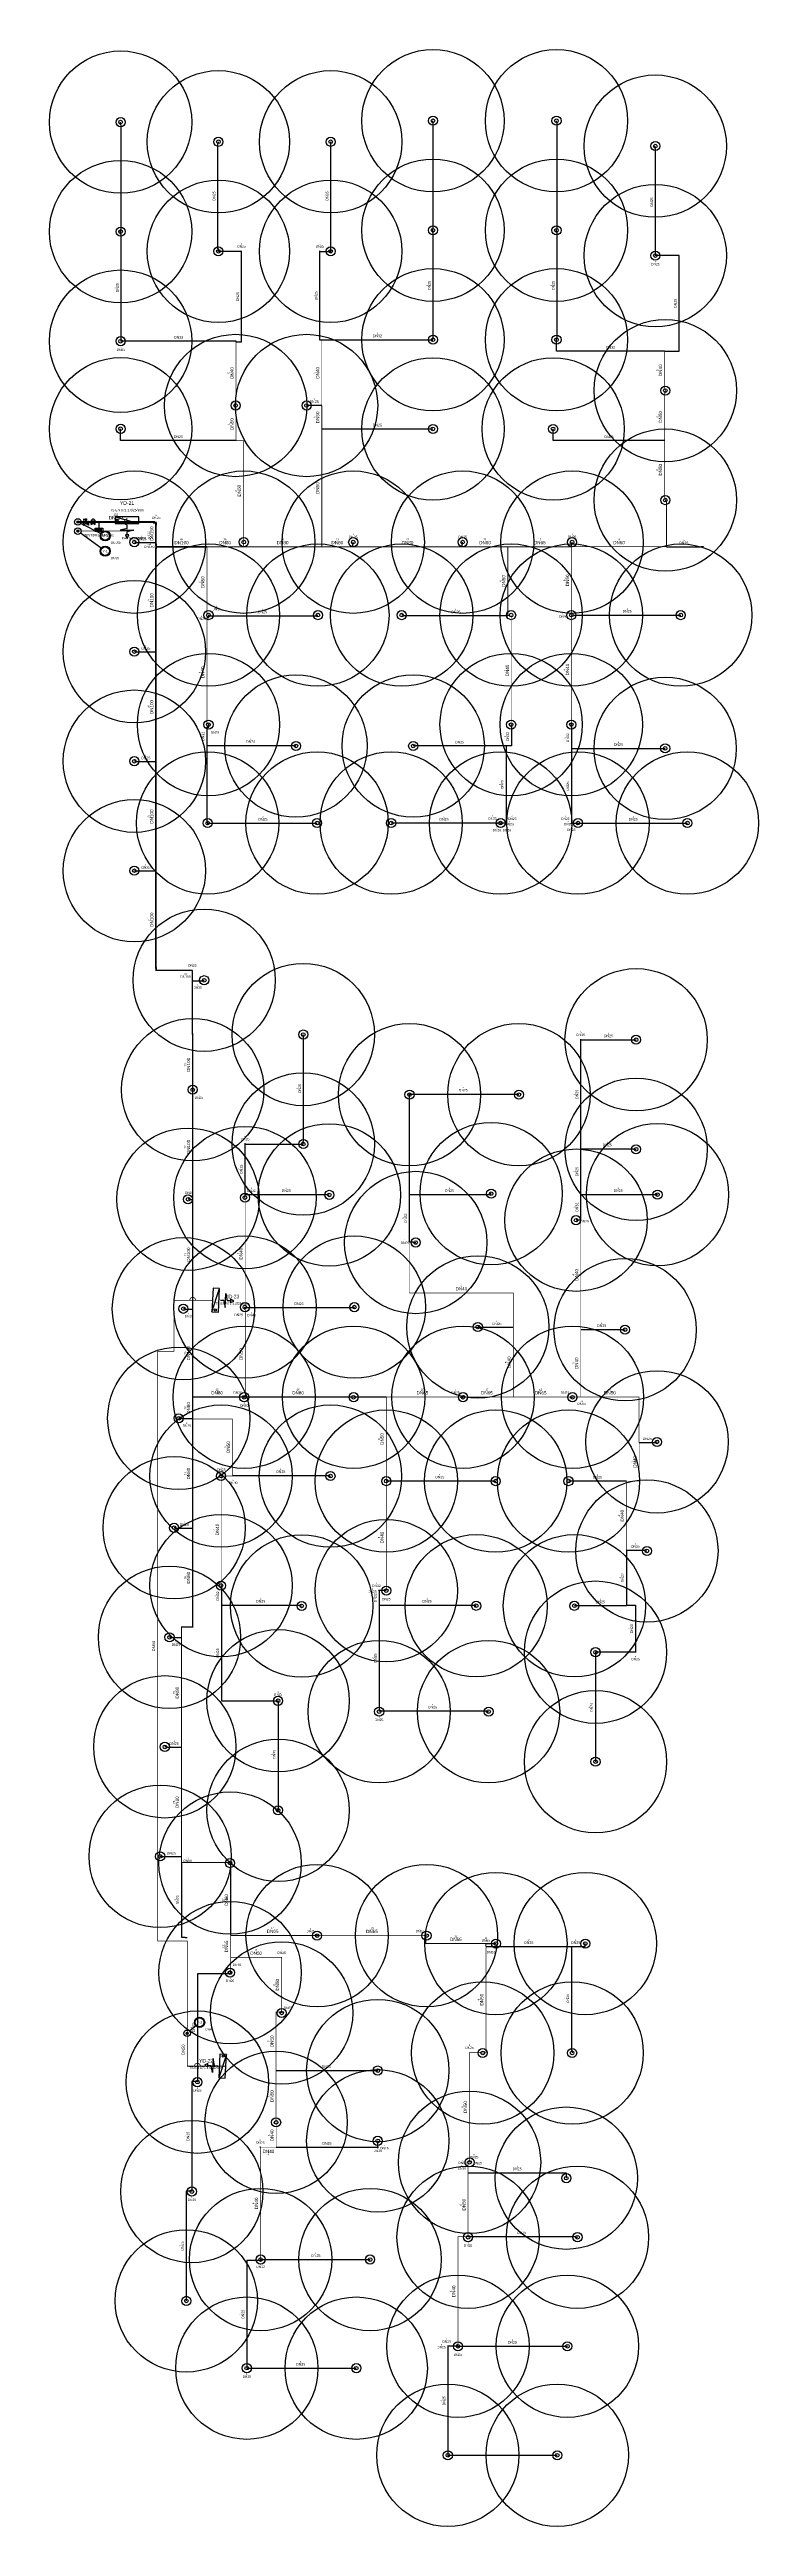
# Model space of a CAD drawing. Header units: centimetres. Extents: x 247996 to 314900, y -468471 to -440326.
# Drawn here: x 254505 to 256449, y -457573 to -450788 of the extents above; entities that cross this region are included whole.
import ezdxf
from ezdxf.enums import TextEntityAlignment as Align

# ---------------------------------------------------------------- set-up
doc = ezdxf.new("R2010")
doc.units = ezdxf.units.CM
for name, color, linetype in [('SCOTT-MTY-SPRINKLER', 15, 'Continuous'), ('SCOTT-MTY-SPRINKLER-BORU', 140, 'Continuous'), ('SCOTT-MTY-SPRINKLER-CAP', 141, 'Continuous'), ('SCOTT-MTY-SPRINKLER-KORUMA', 8, 'Continuous'), ('SCOTT-MTY-YANGIN-DOLAP', 1, 'Continuous'), ('SCOTT-MTY-YANGIN-DOLAP-BORU', 1, 'Continuous'), ('SCOTT-MTY-YANGIN-KOLON', 6, 'Continuous'), ('SCOTT-MTY-YANGIN-VANA', 1, 'Continuous')]:
    doc.layers.add(name, color=color, linetype=linetype)
doc.styles.add('ROTAS', font='arial.ttf')

# ---------------------------------------------------------------- blocks, each defined once
blk = doc.blocks.new('ASL-SPR-PE')
for radius in [12.5, 5]:
    blk.add_circle((0, 0), radius)
blk = doc.blocks.new('Y-KOLON')
blk.add_hatch(color=7).paths.add_polyline_path([(3, 0), (2.8, 1.1), (2.1, 2.1), (1.1, 2.8), (0, 3), (-1.1, 2.8), (-2.1, 2.1), (-2.8, 1.1), (-3, 0), (-2.8, -1.1), (-2.1, -2.1), (-1.1, -2.8), (0, -3), (1.1, -2.8), (2.1, -2.1), (2.8, -1.1)])
for radius in [9, 3]:
    blk.add_circle((0, 0), radius)
blk = doc.blocks.new('ASL-YD-PLAN')
for p, q in [((-21.2, 7.3), (0, 12.3)), ((21.2, 7.3), (-21.2, 7.3)), ((0, 32.8), (-5, 22)), ((-5, 22), (5, 22)), ((5, 22), (0, 32.8)), ((0, 22), (0, 12.3)), ((0, 2.3), (21.2, 7.3)), ((0, 2.3), (0, -7.8)), ((36, -32.8), (-36, -12.8)), ((30, -22.8), (30, -22.8))]:
    blk.add_line(p, q)
for points in [[(-36, -12.8), (-36, -32.8), (36, -32.8), (36, -12.8), (-36, -12.8)], [(36, -32.8), (-36, -12.8), (-36, -32.8), (36, -32.8)]]:
    blk.add_lwpolyline(points)
blk.add_circle((30, -22.8), 3.25)
blk = doc.blocks.new('ASL-IZL-KELEBEK')
for p, q in [((-4, -7), (-17, 2)), ((-17, -22), (-17, 2)), ((-15, 13), (-15, 23)), ((-15, 13), (-15, 23)), ((-15, 13), (-15, 23)), ((-15, 13), (-15, 23)), ((-15, 18), (-5, 18)), ((-15, 18), (-5, 18)), ((-15, 18), (-5, 18)), ((-15, 18), (-5, 18)), ((0, 11), (0, -10)), ((5, -7), (17, 2)), ((17, -22), (17, 2)), ((-17, -22), (-4, -14)), ((17, -22), (5, -14))]:
    blk.add_line(p, q)
for points in [[(-18, 5), (-20, 5), (-20, -25), (-18, -25), (-18, 5)], [(5, 25), (5, 11), (-5, 11), (-5, 25), (5, 25)], [(5, 25), (5, 11), (-5, 11), (-5, 25), (5, 25)], [(5, 25), (5, 11), (-5, 11), (-5, 25), (5, 25)], [(5, 25), (5, 11), (-5, 11), (-5, 25), (5, 25)], [(18, 5), (20, 5), (20, -25), (18, -25), (18, 5)]]:
    blk.add_lwpolyline(points)
blk.add_circle((0, -10), 5.68)
blk = doc.blocks.new('ASL-FS')
for p, q in [((-16, 8), (16, 8)), ((-16, -20), (-16, 2)), ((-16, 2), (16, -20)), ((-16, -20), (16, 2)), ((0, -9), (0, 8)), ((16, -20), (16, 2))]:
    blk.add_line(p, q)
blk.add_lwpolyline([(16, 8), (15, 11), (13, 14), (10, 17), (7, 18), (4, 20), (0, 20), (-4, 20), (-7, 18), (-10, 17), (-13, 14), (-15, 11), (-16, 8)])
blk = doc.blocks.new('ASL-TEST')
for p, q in [((-34, 5), (-32, 10)), ((-29, 10), (-26, 5)), ((-27, 0), (-21, 0)), ((-21, 10), (-7, -10)), ((-21, -10), (-7, 10)), ((-21, 10), (-7, -10)), ((-21, -10), (-7, 10)), ((-7, 0), (-6, 0)), ((-6, 8), (3, 4)), ((-6, -8), (-6, 8)), ((5, -6), (18, 6)), ((5, 6), (18, -6)), ((19, 4), (28, 8)), ((28, -8), (28, 8)), ((-34, -5), (-32, -10)), ((-29, -10), (-26, -5)), ((-6, -8), (3, -4)), ((19, -4), (28, -8))]:
    blk.add_line(p, q)
for points in [[(-44, -19), (-44, 19), (44, 19), (44, -19), (-44, -19)], [(-34, -5), (-34, 5)], [(-27, -2), (-27, 2), (-33, 2), (-33, -2), (-27, -2)], [(-32, 10), (-29, 10)], [(-26, -5), (-26, 5)], [(-21, -10), (-21, 10), (-7, 10), (-7, -10), (-21, -10)], [(-32, -10), (-29, -10)]]:
    blk.add_lwpolyline(points)
blk.add_circle((11, 0), 8.88)

msp = doc.modelspace()

# ---------------------------------------------------------------- linework, layer by layer
at = {"layer": 'SCOTT-MTY-SPRINKLER-BORU'}
for points in [[(254702, -451586.8), (254702, -451294), (254700.4, -451294), (254700.4, -451289), (254700.4, -451286.8), (254700.4, -451284), (254702, -451284), (254702, -450994), (254700.4, -450994), (254700.4, -450986.8)], [(255556.8, -451582.9), (255556.8, -451579), (255557, -451579), (255557, -451289), (255556.8, -451289), (255556.8, -451284), (255556.8, -451282.9), (255556.8, -451279), (255557, -451279), (255557, -450989), (255556.8, -450989), (255556.8, -450982.9)], [(255895.4, -451582.9), (255895.4, -451579), (255897, -451579), (255897, -451289), (255895.4, -451289), (255895.4, -451284), (255895.4, -451282.9), (255895.4, -451279), (255897, -451279), (255897, -450989), (255895.4, -450989), (255895.4, -450982.9)], [(255032, -451340.7), (254968.5, -451340.7), (254968.5, -451334), (254967, -451334), (254967, -451044), (254968.5, -451044), (254968.5, -451040.7)], [(255247, -451340.7), (255276.3, -451340.7), (255276.3, -451334), (255277, -451334), (255277, -451044), (255276.3, -451044), (255276.3, -451040.7)], [(256167, -451352.4), (256167, -451059), (256166.4, -451059), (256166.4, -451052.4)], [(255017, -451589), (255032, -451589), (255032, -451340.7)], [(255032, -451340.7), (255032, -451339)], [(255247, -451340.7), (255247, -451339)], [(255252, -451584), (255247, -451584), (255247, -451340.7)], [(256167, -451352.4), (256166.4, -451352.4)], [(256192, -451614), (256232, -451614), (256232, -451352.4), (256167, -451352.4)], [(254702, -451586.8), (254700.4, -451586.8)], [(255017, -451589), (255017, -451586.8), (254702, -451586.8)], [(255252, -451584), (255252, -451582.9), (255556.8, -451582.9)], [(256192, -451614), (255895.4, -451614), (255895.4, -451584), (255895.4, -451582.9)], [(255252, -451763), (255210.1, -451763)], [(255017, -451859), (254700.4, -451859), (254700.4, -451826.8)], [(255252, -451827.2), (255556.7, -451827.2)], [(256192, -451859), (255886.2, -451859), (255886.2, -451827.2)], [(254641, -452082), (254641, -452104)], [(254798, -452084), (254798, -452082)], [(254797, -452139), (254742, -452139), (254742, -452137.3), (254738.1, -452137.3)], [(255337, -452150), (255337, -452144), (255338.1, -452144), (255338.1, -452137.3)], [(255637, -452150), (255637, -452144), (255638.1, -452144), (255638.1, -452137.3)], [(255937, -452150), (255937, -452149), (255937, -452144), (255938.1, -452144), (255938.1, -452137.3)], [(256197, -452150), (256292, -452150), (256292, -452149), (256298, -452149), (256298, -452150)], [(254937, -452344), (254942, -452344), (254942, -452339)], [(254942, -452339), (254942, -452337.2), (254941.3, -452337.2)], [(254942, -452339), (255237, -452339), (255237, -452337.2), (255241.3, -452337.2)], [(255762, -452337.2), (255762, -452339), (255477, -452339), (255477, -452337.2), (255471, -452337.2)], [(255937, -452339), (255942, -452339), (255942, -452337.2), (256236, -452337.2)], [(254797, -452439), (254742, -452439), (254742, -452437.3), (254738.1, -452437.3)], [(254937, -452644), (254942, -452644), (254942, -452637.2), (254941.3, -452637.2)], [(254937, -452644), (254937, -452694)], [(254937, -452694), (255177, -452694), (255177, -452695.7), (255181.2, -452695.7)], [(254937, -452694), (254937, -452904), (254939, -452904), (254939, -452906.8), (254939, -452909), (254942, -452909), (254942, -452906.8), (255239, -452906.8)], [(255771, -452637.2), (255771, -452644), (255772, -452644), (255772, -452695.7), (255757, -452695.7)], [(255936, -452637.2), (255936, -452644), (255937, -452644), (255937, -452702.3)], [(254797, -452739), (254742, -452739), (254742, -452737.3), (254738.1, -452737.3)], [(255757, -452695.7), (255502.6, -452695.7)], [(255757, -452695.7), (255757, -452906.8)], [(255937, -452702.3), (256193.5, -452702.3)], [(255937, -452702.3), (255937, -452704), (255937, -452906.8)], [(255732, -452906.8), (255442.2, -452906.8)], [(255742.2, -452906.8), (255732, -452906.8)], [(255732, -452906.8), (255732, -452909)], [(255757, -452906.8), (255742.2, -452906.8)], [(255742.2, -452906.8), (255742.2, -452909)], [(255757, -452906.8), (255757, -452909)], [(255937, -452906.8), (255952, -452906.8)], [(255937, -452906.8), (255937, -452909)], [(255952, -452906.8), (255954.3, -452906.8)], [(255952, -452906.8), (255952, -452909), (255957, -452909), (255957, -452906.8), (256254.3, -452906.8)], [(254797, -453039), (254742, -453039), (254742, -453037.3), (254738.1, -453037.3)], [(254897, -453310), (254897, -453309)], [(254897, -453339), (254927, -453339), (254927, -453337.3), (254929.5, -453337.3)], [(255042, -453786.1), (255201.1, -453786.1), (255201.1, -453779), (255202, -453779), (255202, -453489), (255201.1, -453489), (255201.1, -453486.1)], [(255962, -453500.4), (255962, -453499)], [(255962, -453799), (255962, -453500.4)], [(255962, -453500.4), (256113.7, -453500.4)], [(254898, -453649), (254898, -453644), (254898, -453637.3)], [(255492.4, -453924), (255492.4, -453650.8), (255492.4, -453649), (255787, -453649), (255787, -453650.8), (255792.4, -453650.8)], [(255042, -453786.1), (255042, -453784)], [(255042, -453924), (255042, -453786.1)], [(255962, -453924), (255962, -453799)], [(255962, -453799), (256107, -453799), (256107, -453800.4), (256113.7, -453800.4)], [(254898, -453939), (254892, -453939), (254892, -453937.3), (254885.3, -453937.3)], [(255041.2, -453932.8), (255041.2, -453929), (255042, -453929), (255042, -453924)], [(255042, -453924), (255267, -453924), (255267, -453925.3), (255272.6, -453925.3)], [(255492.4, -453924), (255712, -453924), (255712, -453921.9), (255716.2, -453921.9)], [(255492.4, -454054), (255492.4, -453924)], [(255962, -453994.6), (255962, -453994), (255962, -453924)], [(255962, -453924), (256167, -453924), (256167, -453924.7), (256172.3, -453924.7)], [(255962, -453994.6), (255949, -453994.6)], [(255492.4, -454054), (255502, -454054), (255502, -454055.8), (255509.4, -454055.8)], [(254898, -454239), (254877, -454239), (254877, -454237.3), (254872.6, -454237.3)], [(255042, -454239), (255041.2, -454239), (255041.2, -454232.8)], [(255042, -454234), (255337, -454234), (255337, -454232.8), (255341.2, -454232.8)], [(255777, -454289), (255687, -454289), (255687, -454287.1), (255679.7, -454287.1)], [(255962, -454294), (256077, -454294), (256077, -454294.6), (256083.5, -454294.6)], [(255037, -454479.5), (255039.2, -454479.5)], [(255632, -454479), (255632, -454479.5), (255639.2, -454479.5)], [(255932, -454479), (255932, -454479.5), (255939.2, -454479.5)], [(254898, -454539), (254897, -454539), (254867, -454539), (254867, -454537.3), (254859.8, -454537.3)], [(256122, -454604), (256167, -454604), (256167, -454602), (256171.1, -454602)], [(254977, -454695.6), (254975.7, -454695.6)], [(255007, -454694), (255272, -454694), (255272, -454695.6), (255275.7, -454695.6)], [(255428.7, -454709), (255722, -454709), (255722, -454709.4), (255728.7, -454709.4)], [(256087, -454709.4), (255928.5, -454709.4)], [(254898, -454839), (254852, -454839), (254852, -454837.3), (254847.1, -454837.3)], [(256087, -454899), (256087, -455049)], [(256087, -454899), (256137, -454899), (256137, -454900.7), (256143.3, -454900.7)], [(254975.7, -454995.6), (254975.7, -454999), (254977, -454999), (254977, -455049)], [(254977, -455049), (254977, -455311.2), (255132, -455311.2)], [(254977, -455049), (255192, -455049), (255192, -455051.3), (255196.7, -455051.3)], [(255409.2, -455009), (255407, -455009)], [(255428.7, -455009), (255409.2, -455009)], [(255409.2, -455009), (255409.2, -455049)], [(255409.2, -455049), (255409.2, -455339)], [(255409.2, -455049), (255672, -455049), (255672, -455050.9), (255675.3, -455050.9)], [(255428.7, -455009), (255428.7, -455009.4)], [(256087, -455049), (256087, -455050.9), (255944.6, -455050.9)], [(256087, -455049), (256112, -455049), (256112, -455178)], [(254867, -455139), (254837, -455139), (254837, -455137.3), (254834.4, -455137.3)], [(256112, -455178), (256002.4, -455178), (256002.4, -455184), (256002, -455184), (256002, -455474), (256002.4, -455474), (256002.4, -455478)], [(256112, -455178), (256112, -455179)], [(255132, -455311.2), (255132, -455604), (255132.1, -455604), (255132.1, -455611.2)], [(255132, -455311.2), (255132.1, -455311.2)], [(255409.2, -455339), (255702, -455339), (255702, -455340.8), (255709.2, -455340.8)], [(255409.2, -455339), (255409.2, -455340.8)], [(254867, -455439), (254827, -455439), (254827, -455437.3), (254821.7, -455437.3)], [(254867, -455739), (254812, -455739), (254812, -455737.3), (254808.9, -455737.3)], [(254867, -455754), (254867, -455959), (254877, -455959), (254877, -455960), (254883, -455960)], [(255141.9, -456014), (255142, -456014)], [(255237, -455954.5), (255239.1, -455954.5)], [(255537, -455954.5), (255539.1, -455954.5)], [(255702, -455976.2), (255729.3, -455976.2)], [(255702, -455984), (255937, -455984)], [(255937, -455984), (255974.4, -455984), (255974.4, -455976.2)], [(255937, -455984), (255937, -456269), (255938.3, -456269), (255938.3, -456275.8)], [(255000.5, -456054), (255002, -456054), (255002, -456059), (254910.9, -456059), (254910.9, -456354)], [(255000.5, -456054), (255000.5, -456055.8)], [(255141.9, -456164), (255141.9, -456166.3)], [(255657.1, -456274), (255657, -456274)], [(254910.9, -456354), (254895.7, -456354), (254895.7, -456654)], [(254910.9, -456302), (254910.9, -456322)], [(254910.9, -456354), (254910.9, -456355.8)], [(255126.7, -456324), (255402, -456324), (255405.5, -456324)], [(255084.3, -456534), (255082, -456534)], [(255127, -456534), (255405.5, -456534)], [(255405.5, -456534), (255405.5, -456516.6)], [(255405.5, -456534), (255407, -456534)], [(255653, -456574), (255652, -456574)], [(255653, -456604), (255922.2, -456604), (255922.2, -456618.8)], [(255657.1, -456574), (255657.1, -456575.4)], [(254895.7, -456654), (254880.5, -456654), (254880.5, -456955)], [(254895.7, -456654), (254895.7, -456655.4)], [(255653, -456779), (255947, -456779), (255947, -456780.5), (255953, -456780.5)], [(255653, -456779), (255653, -456780.5)], [(255084.3, -456844), (255046.4, -456844), (255046.4, -457139)], [(255084.3, -456841.7), (255084.3, -456844)], [(255084.3, -456844), (255087, -456844), (255087, -456841.7), (255384.3, -456841.7)], [(255597.5, -457079), (255597, -457079)], [(255625.3, -457079), (255597.5, -457079)], [(255597.5, -457079), (255597.5, -457377.9), (255597.5, -457379), (255602, -457379), (255602, -457377.9), (255897.5, -457377.9)], [(255625.3, -457079), (255627, -457079), (255922, -457079), (255922, -457079.2), (255925.3, -457079.2)], [(255625.3, -457079), (255625.3, -457079.2)], [(255046.4, -457139), (255342, -457139), (255342, -457139.3), (255346.4, -457139.3)], [(255046.4, -457139), (255046.4, -457139.3)]]:
    msp.add_lwpolyline(points, dxfattribs=at)
for points, const_width in [([(255015.8, -451763), (255015.8, -451759), (255017, -451759), (255017, -451589)], 1.5), ([(255252, -451763), (255252, -451584)], 1.5), ([(256193.8, -451722.2), (256193.8, -451719), (256192, -451719), (256192, -451614)], 1.5), ([(256192, -451859), (256192, -451729), (256193.8, -451729), (256193.8, -451724), (256193.8, -451722.2)], 2), ([(255017, -451859), (255017, -451769), (255015.8, -451769), (255015.8, -451764), (255015.8, -451763)], 2), ([(255252, -451827.2), (255252, -451764), (255252, -451763)], 2), ([(255037, -452150), (255037, -452144), (255038.1, -452144), (255038.1, -452139), (255038.1, -452137.3), (255038.1, -452134), (255037, -452134), (255037, -451859), (255017, -451859)], 2), ([(255252, -452150), (255252, -451829), (255252, -451827.2)], 2), ([(256197, -452150), (256197, -452024), (256193.8, -452024), (256193.8, -452022.2), (256193.8, -452019), (256192, -452019), (256192, -451859)], 2), ([(254583, -452082), (254792, -452082), (254792, -452084), (254798, -452084)], 5), ([(254708, -452082), (254728, -452082)], 5), ([(254798, -452084), (254798, -452089), (254797, -452089), (254797, -452139)], 5), ([(254797, -452139), (254797, -452144), (254798, -452144), (254798, -452150)], 5), ([(254798, -452150), (254798, -452154), (254797, -452154), (254797, -452439)], 4), ([(254798, -452150), (254937, -452150)], 4), ([(254937, -452150), (255037, -452150)], 3), ([(254937, -452150), (254937, -452344)], 2), ([(255037, -452150), (255252, -452150)], 3), ([(255252, -452150), (255337, -452150)], 3), ([(255337, -452150), (255637, -452150)], 3), ([(255637, -452150), (255762, -452150)], 3), ([(255762, -452150), (255937, -452150)], 2.5), ([(255762, -452150), (255762, -452337.2)], 2), ([(255937, -452150), (255937, -452334), (255936, -452334), (255936, -452337.2)], 2), ([(255937, -452150), (256197, -452150)], 2), ([(254937, -452344), (254937, -452644)], 1.5), ([(255762, -452337.2), (255771, -452337.2), (255771, -452344), (255772, -452344), (255772, -452634), (255771, -452634), (255771, -452637.2)], 1.5), ([(255936, -452337.2), (255936, -452339), (255937, -452339)], 1.5), ([(255937, -452339), (255937, -452634), (255936, -452634), (255936, -452637.2)], 1.5), ([(254797, -452439), (254797, -452739)], 4), ([(254797, -452739), (254797, -453039)], 4), ([(254797, -453039), (254797, -453304), (254798, -453304), (254798, -453310), (254897, -453310)], 4), ([(254897, -453310), (254897, -453339)], 4), ([(254897, -453339), (254897, -453484), (254898, -453484), (254898, -453490), (254898, -453649)], 4), ([(254898, -453649), (254898, -453939)], 4), ([(254898, -453939), (254898, -454239)], 4), ([(255042, -454234), (255042, -453939), (255041.2, -453939), (255041.2, -453934), (255041.2, -453932.8)], 1.5), ([(255962, -454294), (255962, -453994.6)], 1.5), ([(255777, -454289), (255777, -454194), (255492.4, -454194), (255492.4, -454054)], 1.5), ([(254898, -454204), (254898, -454224)], 4), ([(254898, -454239), (254898, -454479)], 4), ([(255042, -454479), (255042, -454244), (255042, -454239)], 2), ([(255042, -454239), (255042, -454234)], 1.5), ([(255777, -454479), (255777, -454289)], 1.5), ([(255962, -454479), (255962, -454294)], 1.5), ([(254898, -454479), (255032, -454479), (255032, -454479.5), (255037, -454479.5)], 3), ([(254898, -454479), (254898, -454539)], 3), ([(255037, -454479.5), (255037, -454479), (255042, -454479)], 3), ([(255042, -454479), (255332, -454479), (255332, -454479.5), (255337, -454479.5), (255339.2, -454479.5), (255342, -454479.5), (255342, -454479), (255427, -454479), (255428.7, -454479)], 3), ([(255428.7, -454479), (255627, -454479), (255632, -454479)], 2.5), ([(255428.7, -454479), (255428.7, -454709)], 2), ([(255632, -454479), (255777, -454479)], 2.5), ([(255777, -454479), (255927, -454479), (255932, -454479)], 2.5), ([(255932, -454479), (255962, -454479)], 2.5), ([(255962, -454479), (256122, -454479), (256122, -454604)], 2), ([(254898, -454539), (254898, -454839)], 3), ([(254898, -454539), (255007, -454539), (255007, -454694)], 2), ([(256122, -454604), (256122, -454709.4), (256087, -454709.4)], 1.5), ([(254977, -454695.6), (254977, -454989), (254975.7, -454989), (254975.7, -454994), (254975.7, -454995.6)], 1.5), ([(255007, -454694), (255007, -454695.6), (254977, -454695.6)], 1.5), ([(255428.7, -454709), (255428.7, -454709.4), (255428.7, -454719), (255428.7, -455009)], 1.5), ([(256087, -454709.4), (256087, -454899)], 1.5), ([(254898, -454839), (254898, -455109), (254867, -455109), (254867, -455139)], 3), ([(254867, -455139), (254867, -455439)], 3), ([(254867, -455439), (254867, -455739)], 3), ([(254867, -455739), (254867, -455754)], 3), ([(254867, -455754), (254997, -455754), (254997, -455755.8), (255000.5, -455755.8), (255000.5, -455759), (255002, -455759), (255002, -455954)], 3), ([(255002, -456014), (255002, -456049), (255000.5, -456049), (255000.5, -456054)], 1.5), ([(255002, -455954), (255232, -455954), (255232, -455954.5), (255237, -455954.5)], 2.5), ([(255002, -455954), (255002, -456014)], 2.5), ([(255002, -456014), (255141.9, -456014)], 2), ([(255141.9, -456014), (255141.9, -456164)], 2), ([(255237, -455954.5), (255237, -455954), (255242, -455954), (255242, -455954.5), (255537, -455954.5)], 2.5), ([(255537, -455954.5), (255537, -455976.2), (255702, -455976.2)], 2.5), ([(255702, -455984), (255702, -456275.8), (255693.2, -456275.8), (255687, -456275.8), (255687, -456274), (255657.1, -456274)], 2), ([(255702, -455976.2), (255702, -455984)], 2.5), ([(255141.9, -456164), (255126.7, -456164), (255126.7, -456324)], 2), ([(255657.1, -456274), (255657.1, -456574)], 2), ([(255126.7, -456324), (255126.7, -456464), (255126.7, -456465.9)], 2), ([(255126.7, -456465.9), (255126.7, -456469), (255127, -456469), (255127, -456534)], 1.5), ([(255127, -456534), (255084.3, -456534)], 1.5), ([(255084.3, -456534), (255084.3, -456841.7)], 1.5), ([(255657.1, -456574), (255653, -456574)], 2), ([(255653, -456574), (255653, -456604)], 2), ([(255653, -456604), (255653, -456779)], 2), ([(255653, -456779), (255652, -456779), (255625.3, -456779), (255625.3, -457079)], 1.5)]:
    msp.add_lwpolyline(points, dxfattribs=dict(at, const_width=const_width))
at = {"layer": 'SCOTT-MTY-SPRINKLER-KORUMA'}
for centre in [(254700.4, -450986.8), (255556.8, -450982.9), (255895.4, -450982.9), (254968.5, -451040.6), (255276.3, -451040.6), (256166.3, -451052.4), (254700.4, -451286.8), (255556.8, -451282.9), (255895.4, -451282.9), (254968.5, -451340.6), (255276.3, -451340.6), (256166.3, -451352.4), (254700.4, -451586.8), (255556.8, -451582.9), (255895.4, -451582.9), (256193.8, -451722.2), (255015.8, -451763), (255210.2, -451763), (254700.4, -451826.8), (255556.7, -451827.2), (255886.2, -451827.2), (256193.8, -452022.2), (254738.1, -452137.3), (255038.1, -452137.3), (255338.1, -452137.3), (255638.1, -452137.3), (255938.1, -452137.3), (254941.3, -452337.2), (255241.3, -452337.2), (255471, -452337.2), (255771, -452337.2), (255936, -452337.2), (256236, -452337.2), (254738.1, -452437.3), (254941.3, -452637.2), (255771, -452637.2), (255936, -452637.2), (254738.1, -452737.3), (255181.2, -452695.7), (255502.6, -452695.7), (256193.4, -452702.3), (254939, -452906.8), (255239, -452906.8), (255442.2, -452906.8), (255742.2, -452906.8), (255954.3, -452906.8), (256254.3, -452906.8), (254738.1, -453037.3), (254929.5, -453337.3), (255201.1, -453486.1), (256113.7, -453500.4), (254898, -453637.3), (255492.4, -453650.8), (255792.4, -453650.8), (255201.1, -453786.1), (256113.7, -453800.4), (254885.3, -453937.3), (255041.2, -453932.8), (255272.6, -453925.3), (255716.3, -453921.9), (256172.3, -453924.7), (255949, -453994.6), (255509.4, -454055.8), (254872.6, -454237.3), (255041.2, -454232.8), (255341.2, -454232.8), (255679.7, -454287.1), (256083.5, -454294.6), (255039.2, -454479.5), (255339.2, -454479.5), (255639.2, -454479.5), (255939.2, -454479.5), (254859.8, -454537.3), (256171.1, -454602), (254975.7, -454695.6), (255275.7, -454695.6), (255428.7, -454709.4), (255728.7, -454709.4), (255928.4, -454709.4), (254847.1, -454837.3), (256143.3, -454900.7), (254975.7, -454995.6), (255196.7, -455051.3), (255428.7, -455009.4), (255675.3, -455050.9), (255944.6, -455050.9), (254834.4, -455137.3), (256002.4, -455178), (255132.1, -455311.2), (255409.2, -455340.8), (255709.2, -455340.8), (254821.7, -455437.3), (256002.4, -455478), (255132.1, -455611.2), (254808.9, -455737.3), (255000.5, -455755.8), (255239.1, -455954.5), (255539.1, -455954.5), (255729.3, -455976.2), (255974.4, -455976.2), (255000.5, -456055.8), (255141.9, -456166.3), (255693.2, -456275.8), (255938.3, -456275.8), (255405.4, -456324), (254910.9, -456355.8), (255126.7, -456465.9), (255405.4, -456516.6), (255657.1, -456575.4), (255922.2, -456618.8), (254895.7, -456655.4), (255653.1, -456780.5), (255953.1, -456780.5), (255084.3, -456841.7), (255384.3, -456841.7), (254880.5, -456955), (255625.3, -457079.2), (255925.3, -457079.2), (255046.4, -457139.3), (255346.4, -457139.3), (255597.5, -457377.9), (255897.5, -457377.9)]:
    msp.add_circle(centre, 195, dxfattribs=at)
at = {"layer": 'SCOTT-MTY-YANGIN-DOLAP-BORU', "const_width": 2}
for points in [[(254583, -452107), (254718, -452107), (254718, -452070.7)], [(254718, -452090), (254715.9, -452089.7), (254714, -452088.9), (254712.3, -452087.7), (254711.1, -452086), (254710.3, -452084.1), (254710, -452082), (254710.3, -452079.9), (254711.1, -452078), (254712.3, -452076.3), (254714, -452075.1), (254715.9, -452074.3), (254718, -452074)], [(254883, -456222), (254883, -455969), (254802, -455969), (254802, -454354), (254847, -454354), (254847, -454214), (254952, -454214), (254952, -454213.2), (254954.7, -454213.2)], [(254890, -454214), (254890.3, -454211.9), (254891.1, -454210), (254892.3, -454208.3), (254894, -454207.1), (254895.9, -454206.3), (254898, -454206), (254900.1, -454206.3), (254902, -454207.1), (254903.7, -454208.3), (254904.9, -454210), (254905.7, -454211.9), (254906, -454214)], [(254883, -456222), (254883, -456312), (254986.5, -456312)], [(254902.9, -456312), (254903.1, -456309.9), (254903.9, -456308), (254905.2, -456306.3), (254906.9, -456305), (254908.8, -456304.2), (254910.9, -456304), (254912.9, -456304.2), (254914.9, -456305), (254916.5, -456306.3), (254917.8, -456308), (254918.6, -456309.9), (254918.9, -456312)]]:
    msp.add_lwpolyline(points, dxfattribs=at)
at = {"layer": 'SCOTT-MTY-YANGIN-KOLON'}
for p, q in [((254646.7, -452153.7), (254590.3, -452112.3)), ((254645.5, -452113.7), (254591, -452086.1)), ((254906.5, -456201.3), (254889.7, -456216))]:
    msp.add_line(p, q, dxfattribs=at)
for centre, radius in [((254658, -452120), 14), ((254658, -452162), 14), ((254658, -452120), 12), ((254658, -452162), 12), ((254917, -456192), 14), ((254917, -456192), 12)]:
    msp.add_circle(centre, radius, dxfattribs=at)

# ---------------------------------------------------------------- block references
at = {"layer": 'SCOTT-MTY-SPRINKLER'}
for p in [(254700.4, -450986.8), (255556.8, -450982.9), (255895.4, -450982.9), (254968.5, -451040.6), (255276.3, -451040.6), (256166.3, -451052.4), (254700.4, -451286.8), (254968.5, -451340.6), (255276.3, -451340.6), (255556.8, -451282.9), (255895.4, -451282.9), (256166.3, -451352.4), (254700.4, -451586.8), (255556.8, -451582.9), (255895.4, -451582.9), (256193.8, -451722.2), (255015.8, -451763), (255210.2, -451763), (254700.4, -451826.8), (255556.7, -451827.2), (255886.2, -451827.2), (256193.8, -452022.2), (254738.1, -452137.3), (255038.1, -452137.3), (255338.1, -452137.3), (255638.1, -452137.3), (255938.1, -452137.3), (254941.3, -452337.2), (255241.3, -452337.2), (255471, -452337.2), (255771, -452337.2), (255936, -452337.2), (256236, -452337.2), (254738.1, -452437.3), (254941.3, -452637.2), (255771, -452637.2), (255936, -452637.2), (255181.2, -452695.7), (255502.6, -452695.7), (256193.4, -452702.3), (254738.1, -452737.3), (254939, -452906.8), (255239, -452906.8), (255442.2, -452906.8), (255742.2, -452906.8), (255954.3, -452906.8), (256254.3, -452906.8), (254738.1, -453037.3), (254929.5, -453337.3), (255201.1, -453486.1), (256113.7, -453500.4), (254898, -453637.3), (255492.4, -453650.8), (255792.4, -453650.8), (255201.1, -453786.1), (256113.7, -453800.4), (255272.6, -453925.3), (255716.3, -453921.9), (256172.3, -453924.7), (254885.3, -453937.3), (255041.2, -453932.8), (255949, -453994.6), (255509.4, -454055.8), (254872.6, -454237.3), (255041.2, -454232.8), (255341.2, -454232.8), (255679.7, -454287.1), (256083.5, -454294.6), (254859.8, -454537.3), (255039.2, -454479.5), (255339.2, -454479.5), (255639.2, -454479.5), (255939.2, -454479.5), (256171.1, -454602), (254975.7, -454695.6), (255275.7, -454695.6), (255428.7, -454709.4), (255728.7, -454709.4), (255928.4, -454709.4), (254847.1, -454837.3), (256143.3, -454900.7), (254975.7, -454995.6), (255428.7, -455009.4), (255196.7, -455051.3), (255675.3, -455050.9), (255944.6, -455050.9), (254834.4, -455137.3), (256002.4, -455178), (255132.1, -455311.2), (255409.2, -455340.8), (255709.2, -455340.8), (254821.7, -455437.3), (256002.4, -455478), (255132.1, -455611.2), (254808.9, -455737.3), (255000.5, -455755.8), (255239.1, -455954.5), (255539.1, -455954.5), (255729.3, -455976.2), (255974.4, -455976.2), (255000.5, -456055.8), (255141.9, -456166.3), (255693.2, -456275.8), (255938.3, -456275.8), (254910.9, -456355.8), (255405.4, -456324), (255126.7, -456465.9), (255405.4, -456516.6), (255657.1, -456575.4), (255922.2, -456618.8), (254895.7, -456655.4), (255084.3, -456841.7), (255384.3, -456841.7), (255653.1, -456780.5), (255953.1, -456780.5), (254880.5, -456955), (255625.3, -457079.2), (255925.3, -457079.2), (255046.4, -457139.3), (255346.4, -457139.3), (255597.5, -457377.9), (255897.5, -457377.9)]:
    msp.add_blockref('ASL-SPR-PE', p, dxfattribs=at)
at = {"layer": 'SCOTT-MTY-YANGIN-DOLAP', "xscale": 0.9, "yscale": 0.9}
for p, rotation in [((254718, -452097.7), -179.99999999989703), ((254981.7, -454214.6), -92.90218075732405), ((254959.5, -456310.6), 87.0978192426639)]:
    msp.add_blockref('ASL-YD-PLAN', p, dxfattribs=dict(at, rotation=rotation))
at = {"layer": 'SCOTT-MTY-YANGIN-KOLON'}
for p in [(254583, -452082), (254583, -452107), (254883, -456222)]:
    msp.add_blockref('Y-KOLON', p, dxfattribs=at)
at = {"layer": 'SCOTT-MTY-YANGIN-VANA'}
for name, p, xscale, yscale in [('ASL-IZL-KELEBEK', (254605, -452082), 0.36000000000000004, 0.36000000000000004), ('ASL-FS', (254625, -452082), 0.36000000000000004, 0.36000000000000004), ('ASL-TEST', (254641, -452104), 0.24, 0.24)]:
    msp.add_blockref(name, p, dxfattribs=dict(at, xscale=xscale, yscale=yscale))

# ---------------------------------------------------------------- texts
at = {"layer": 'SCOTT-MTY-SPRINKLER-CAP', "style": 'ROTAS', "width": 0.8}
for s, height, p in [('2', 4.2, (254949.9, -451189)), ('DN25', 7, (254956.5, -451189)), ('2', 4.2, (255259.9, -451189)), ('DN25', 7, (255266.5, -451189)), ('DN25', 7, (256156.5, -451205.7)), ('1', 4.2, (256149.9, -451205.7)), ('2', 4.2, (254684.9, -451440.4)), ('DN25', 7, (254691.5, -451440.4)), ('2', 4.2, (255014.9, -451464.8)), ('DN25', 7, (255021.5, -451464.8)), ('2', 4.2, (255229.9, -451462.3)), ('DN25', 7, (255236.5, -451462.3)), ('2', 4.2, (255539.9, -451434)), ('DN25', 7, (255546.5, -451434)), ('2', 4.2, (255879.9, -451434)), ('DN25', 7, (255886.5, -451434)), ('2', 4.2, (256214.9, -451483.2)), ('DN25', 7, (256221.5, -451483.2)), ('5', 5.4, (254997, -451674)), ('DN40', 9, (255005.5, -451674)), ('5', 5.4, (255232, -451673.5)), ('DN40', 9, (255240.5, -451673.5)), ('5', 5.4, (256172, -451666.5)), ('DN40', 9, (256180.5, -451666.5)), ('DN50', 9, (255005.5, -451814)), ('6', 5.4, (255232, -451795.6)), ('DN50', 9, (255240.5, -451795.6)), ('6', 5.4, (256172, -451794)), ('DN50', 9, (256180.5, -451794)), ('6', 5.4, (254997, -451814)), ('8', 5.4, (256172, -451939)), ('DN50', 9, (256180.5, -451939)), ('8', 5.4, (255017, -451996.5)), ('DN50', 9, (255025.5, -451996.5)), ('7', 5.4, (255232, -451989.5)), ('DN50', 9, (255240.5, -451989.5)), ('122', 5.4, (254777, -452114)), ('DN150', 9, (254785.5, -452114)), ('DN100', 9, (254785.5, -452296.5)), ('6', 5.4, (254917, -452247)), ('DN50', 9, (254925.5, -452247)), ('6', 5.4, (255742, -452243.6)), ('DN50', 9, (255750.5, -452243.6)), ('6', 5.4, (255917, -452242)), ('DN50', 9, (255925.5, -452242)), ('77', 5.4, (254777, -452296.5)), ('DN40', 9, (254925.5, -452494)), ('5', 5.4, (255752, -452489)), ('DN40', 9, (255760.5, -452489)), ('4', 5.4, (255917, -452486.5)), ('DN40', 9, (255925.5, -452486.5)), ('4', 5.4, (254917, -452494)), ('76', 5.4, (254777, -452589)), ('DN100', 9, (254785.5, -452589)), ('3', 4.2, (254919.9, -452669)), ('DN32', 7, (254926.5, -452669)), ('3', 4.2, (255754.9, -452669.8)), ('DN32', 7, (255761.5, -452669.8)), ('3', 4.2, (255919.9, -452673.2)), ('DN32', 7, (255926.5, -452673.2)), ('2', 4.2, (255739.9, -452801.2)), ('DN25', 7, (255746.5, -452801.2)), ('2', 4.2, (255919.9, -452805.4)), ('DN25', 7, (255926.5, -452805.4)), ('75', 5.4, (254777, -452889)), ('DN100', 9, (254785.5, -452889)), ('74', 5.4, (254777, -453171.5)), ('DN100', 9, (254785.5, -453171.5)), ('73', 5.4, (254878, -453569.5)), ('DN100', 9, (254886.5, -453569.5)), ('2', 4.2, (255184.9, -453634)), ('DN25', 7, (255191.5, -453634)), ('DN25', 7, (255951.5, -453649.7)), ('1', 4.2, (255944.9, -453649.7)), ('DN100', 9, (254886.5, -453794)), ('72', 5.4, (254878, -453794)), ('DN25', 7, (255031.5, -453855)), ('2', 4.2, (255024.9, -453855)), ('2', 4.2, (255944.9, -453861.5)), ('DN25', 7, (255951.5, -453861.5)), ('DN32', 7, (255481.9, -453989)), ('3', 4.2, (255944.9, -453959)), ('DN32', 7, (255951.5, -453959)), ('3', 4.2, (255475.3, -453989)), ('71', 5.4, (254878, -454089)), ('DN100', 9, (254886.5, -454089)), ('4', 5.4, (255022, -454086.5)), ('DN40', 9, (255030.5, -454086.5)), ('4', 5.4, (255942, -454144.3)), ('DN40', 9, (255950.5, -454144.3)), ('70', 5.4, (254878, -454359)), ('DN100', 9, (254886.5, -454359)), ('6', 5.4, (255022, -454361.5)), ('DN50', 9, (255030.5, -454361.5)), ('5', 5.4, (255757, -454384)), ('DN40', 9, (255765.5, -454384)), ('5', 5.4, (255942, -454386.5)), ('DN40', 9, (255950.5, -454386.5)), ('38', 5.4, (254878, -454509)), ('DN80', 9, (254886.5, -454509)), ('6', 5.4, (255408.7, -454594)), ('DN50', 9, (255417.2, -454594)), ('6', 5.4, (254987, -454616.5)), ('DN50', 9, (254995.5, -454616.5)), ('5', 5.4, (256102, -454656.7)), ('DN40', 9, (256110.5, -454656.7)), ('31', 5.4, (254878, -454689)), ('DN80', 9, (254886.5, -454689)), ('DN40', 9, (256075.5, -454804.2)), ('4', 5.4, (254957, -454842.3)), ('DN40', 9, (254965.5, -454842.3)), ('5', 5.4, (255408.7, -454864)), ('DN40', 9, (255417.2, -454864)), ('4', 5.4, (256067, -454804.2)), ('30', 5.4, (254878, -454974)), ('DN80', 9, (254886.5, -454974)), ('3', 4.2, (256069.9, -454974)), ('DN32', 7, (256076.5, -454974)), ('3', 4.2, (254959.9, -455024)), ('DN32', 7, (254966.5, -455024)), ('3', 4.2, (255392, -455029)), ('DN32', 7, (255398.7, -455029)), ('2', 4.2, (256094.9, -455113.5)), ('DN25', 7, (256101.5, -455113.5)), ('2', 4.2, (254959.9, -455180.1)), ('DN25', 7, (254966.5, -455180.1)), ('2', 4.2, (255392, -455194)), ('DN25', 7, (255398.7, -455194)), ('29', 5.4, (254847, -455289)), ('DN80', 9, (254855.5, -455289)), ('2', 4.2, (255984.9, -455329)), ('DN25', 7, (255991.5, -455329)), ('1', 4.2, (255114.9, -455457.6)), ('DN25', 7, (255121.5, -455457.6)), ('28', 5.4, (254847, -455589)), ('DN80', 9, (254855.5, -455589)), ('0', 4.2, (254849.9, -455856.5)), ('DN25', 7, (254856.5, -455856.5)), ('27', 5.4, (254982, -455856.5)), ('DN80', 9, (254990.5, -455856.5)), ('12', 5.4, (254982, -455984)), ('DN65', 9, (254990.5, -455984)), ('DN50', 9, (255130.4, -456089)), ('8', 5.4, (255121.9, -456089)), ('9', 5.4, (255682, -456129.9)), ('DN50', 9, (255690.5, -456129.9)), ('1', 4.2, (255919.9, -456126.5)), ('DN25', 7, (255926.5, -456126.5)), ('3', 4.2, (254893.7, -456206.5)), ('DN32', 7, (254900.4, -456206.5)), ('7', 5.4, (255106.7, -456244)), ('DN50', 9, (255115.2, -456244)), ('6', 5.4, (255106.7, -456394)), ('DN50', 9, (255115.2, -456394)), ('8', 5.4, (255637, -456424)), ('DN50', 9, (255645.6, -456424)), ('DN40', 9, (255115.5, -456501.5)), ('2', 4.2, (254878.5, -456504)), ('DN25', 7, (254885.2, -456504)), ('5', 5.4, (255107, -456501.5)), ('4', 5.4, (255064.3, -456687.9)), ('DN40', 9, (255072.8, -456687.9)), ('6', 5.4, (255633, -456691.5)), ('DN50', 9, (255641.5, -456691.5)), ('1', 4.2, (254863.3, -456804.5)), ('DN25', 7, (254870, -456804.5)), ('4', 5.4, (255605.2, -456929)), ('DN40', 9, (255613.8, -456929)), ('2', 4.2, (255029.2, -456991.5)), ('DN25', 7, (255035.9, -456991.5)), ('2', 4.2, (255580.4, -457228.4)), ('DN25', 7, (255587, -457228.4))]:
    msp.add_text(s, height=height, rotation=90, dxfattribs=at).set_placement(p, align=Align.MIDDLE_CENTER)
for s, height, p in [('DN25', 6.5, (255032, -451327.2)), ('0', 3.9, (255032, -451320.4)), ('DN25', 6.5, (255247, -451327.2)), ('0', 3.9, (255247, -451320.4)), ('DN25', 6.5, (256166.7, -451375.8)), ('1', 3.9, (256166.7, -451369)), ('DN25', 6.5, (254701.2, -451610.3)), ('1', 3.9, (254701.2, -451603.4)), ('DN32', 7, (254859.5, -451576.3)), ('3', 4.2, (254859.5, -451569.7)), ('DN32', 7, (255404.4, -451572.4)), ('3', 4.2, (255404.4, -451565.8)), ('DN32', 7, (256043.7, -451603.5)), ('3', 4.2, (256043.7, -451596.8)), ('1', 4.2, (255231.1, -451745.9)), ('DN25', 7, (255231.1, -451752.5)), ('1', 4.2, (255404.3, -451810.1)), ('DN25', 7, (254858.7, -451848.5)), ('1', 4.2, (254858.7, -451841.8)), ('DN25', 7, (255404.3, -451816.7)), ('DN25', 7, (256039.1, -451848.5)), ('1', 4.2, (256039.1, -451841.8)), ('DN150', 9, (254687.5, -452070.5)), ('122', 5.4, (254687.5, -452062)), ('DN25', 6.5, (254798, -452070.4)), ('0', 3.9, (254798, -452063.6)), ('DN25', 7, (254758.5, -452128.5)), ('1', 4.2, (254758.5, -452121.8)), ('DN150', 6.5, (254779.1, -452149.9)), ('121', 3.9, (254779.1, -452143.1)), ('DN100', 9, (254867.5, -452138.5)), ('44', 5.4, (254867.5, -452130)), ('DN80', 9, (254987, -452138.5)), ('38', 5.4, (254987, -452130)), ('DN80', 9, (255144.5, -452138.5)), ('30', 5.4, (255144.5, -452130)), ('DN80', 9, (255294.5, -452138.5)), ('23', 5.4, (255294.5, -452130)), ('DN25', 6.5, (255338.1, -452123.1)), ('1', 3.9, (255338.1, -452116.2)), ('DN80', 9, (255487, -452138.5)), ('22', 5.4, (255487, -452130)), ('DN25', 6.5, (255638.1, -452123.1)), ('1', 3.9, (255638.1, -452116.2)), ('DN80', 9, (255699.5, -452138.5)), ('21', 5.4, (255699.5, -452130)), ('DN65', 9, (255849.5, -452138.5)), ('15', 5.4, (255849.5, -452130)), ('DN25', 6.5, (255938.1, -452123.1)), ('1', 3.9, (255938.1, -452116.2)), ('DN50', 9, (256067, -452138.5)), ('8', 5.4, (256067, -452130)), ('DN25', 7, (256244.5, -452139.5)), ('0', 4.2, (256244.5, -452132.8)), ('DN25', 6.5, (254922.4, -452346.9)), ('2', 3.9, (254922.4, -452340.1)), ('DN25', 6.5, (254964.1, -452320.5)), ('1', 3.9, (254964.1, -452313.7)), ('DN25', 7, (255089.5, -452328.5)), ('1', 4.2, (255089.5, -452321.8)), ('DN25', 7, (255619.5, -452328.5)), ('1', 4.2, (255619.5, -452321.8)), ('DN40', 6.5, (255913.9, -452341)), ('5', 3.9, (255913.9, -452334.2)), ('DN25', 7, (256089, -452326.7)), ('1', 4.2, (256089, -452320)), ('1', 4.2, (254769.5, -452421.8)), ('DN25', 7, (254769.5, -452428.5)), ('DN25', 6.5, (254959.1, -452659)), ('1', 3.9, (254959.1, -452652.2)), ('DN25', 7, (255057, -452683.5)), ('1', 4.2, (255057, -452676.8)), ('DN25', 7, (255629.8, -452685.2)), ('1', 4.2, (255629.8, -452678.5)), ('DN25', 7, (256065.2, -452691.8)), ('1', 4.2, (256065.2, -452685.1)), ('DN25', 7, (254769.5, -452728.5)), ('1', 4.2, (254769.5, -452721.8)), ('DN25', 7, (255090.5, -452896.3)), ('2', 4.2, (255090.5, -452889.7)), ('DN25', 7, (255587.1, -452896.3)), ('1', 4.2, (255587.1, -452889.7)), ('DN25', 6.5, (255720, -452894.3)), ('1', 3.9, (255720, -452887.4)), ('DN25', 6.5, (255774.1, -452895.3)), ('0', 3.9, (255774.1, -452888.5)), ('DN25', 6.5, (255919.9, -452895.3)), ('0', 3.9, (255919.9, -452888.5)), ('DN25', 7, (256105.6, -452896.3)), ('1', 4.2, (256105.6, -452889.7)), ('DN25', 6.5, (255732, -452926.3)), ('0', 3.9, (255732, -452919.5)), ('DN25', 6.5, (255759.4, -452926.3)), ('DN25', 6.5, (255766.8, -452909.8)), ('0', 3.9, (255759.4, -452919.5)), ('2', 3.9, (255766.8, -452902.9)), ('DN25', 6.5, (255927.4, -452909.8)), ('2', 3.9, (255927.4, -452902.9)), ('DN25', 6.5, (255936, -452925.3)), ('1', 3.9, (255936, -452918.4)), ('DN25', 7, (254769.5, -453028.5)), ('1', 4.2, (254769.5, -453021.8)), ('DN25', 6.5, (254897, -453296.9)), ('0', 3.9, (254897, -453290.1)), ('DN100', 6.5, (254878.1, -453327.4)), ('74', 3.9, (254878.1, -453320.6)), ('DN25', 6.5, (254912, -453357.4)), ('1', 3.9, (254912, -453350.6)), ('DN25', 6.5, (255962, -453487.1)), ('0', 3.9, (255962, -453480.3)), ('DN25', 7, (256037.9, -453489.9)), ('1', 4.2, (256037.9, -453483.3)), ('DN25', 7, (255639.7, -453638.5)), ('2', 4.2, (255639.7, -453631.8)), ('DN25', 6.5, (254915.2, -453659.1)), ('1', 3.9, (254915.2, -453652.2)), ('DN25', 6.5, (255042, -453772.5)), ('0', 3.9, (255042, -453765.6)), ('1', 4.2, (256034.5, -453781.8)), ('DN25', 7, (256034.5, -453788.5)), ('1', 3.9, (254888.6, -453912.9)), ('DN32', 6.5, (255059.1, -453913.9)), ('3', 3.9, (255059.1, -453907.1)), ('DN25', 7, (255154.5, -453913.5)), ('1', 4.2, (255154.5, -453906.8)), ('DN25', 7, (255602.2, -453913.5)), ('1', 4.2, (255602.2, -453906.8)), ('DN25', 7, (256064.5, -453913.5)), ('1', 4.2, (256064.5, -453906.8)), ('DN25', 6.5, (254888.6, -453919.7)), ('1', 3.9, (255480.1, -454050.1)), ('DN25', 6.5, (255972.6, -453997.6)), ('1', 3.9, (255972.6, -453990.7)), ('DN25', 6.5, (255480.1, -454056.9)), ('DN40', 9, (255634.7, -454182.5)), ('4', 5.4, (255634.7, -454174)), ('DN25', 6.5, (254887.5, -454257.4)), ('1', 3.9, (254887.5, -454250.6)), ('DN25', 6.5, (255024.1, -454254.3)), ('1', 3.9, (255024.1, -454247.5)), ('DN40', 6.5, (255059.1, -454254.9)), ('5', 3.9, (255059.1, -454248.1)), ('DN25', 7, (255189.5, -454223.5)), ('1', 4.2, (255189.5, -454216.8)), ('DN25', 7, (255732, -454278.5)), ('1', 4.2, (255732, -454271.8)), ('DN25', 7, (256019.5, -454283.5)), ('1', 4.2, (256019.5, -454276.8)), ('32', 5.4, (254965, -454459)), ('1', 3.9, (255021, -454460.1)), ('25', 5.4, (255187, -454459)), ('18', 5.4, (255527.9, -454459)), ('1', 3.9, (255618.5, -454460.1)), ('17', 5.4, (255704.5, -454459)), ('12', 5.4, (255852, -454459)), ('1', 3.9, (255918.5, -454460.1)), ('6', 5.4, (256042, -454459)), ('DN80', 9, (254965, -454467.5)), ('DN25', 6.5, (255021, -454466.9)), ('DN80', 6.5, (255039.5, -454502.4)), ('31', 3.9, (255039.5, -454495.6)), ('DN80', 9, (255187, -454467.5)), ('DN65', 9, (255527.9, -454467.5)), ('DN25', 6.5, (255618.5, -454466.9)), ('DN65', 9, (255704.5, -454467.5)), ('DN65', 9, (255852, -454467.5)), ('DN25', 6.5, (255918.5, -454466.9)), ('DN65', 6.5, (255964.1, -454497.4)), ('11', 3.9, (255964.1, -454490.6)), ('DN50', 9, (256042, -454467.5)), ('DN25', 6.5, (254882, -454557.4)), ('1', 3.9, (254882, -454550.6)), ('DN25', 7, (256144.5, -454593.5)), ('1', 4.2, (256144.5, -454586.8)), ('DN25', 6.5, (254976.4, -454678)), ('1', 3.9, (254976.4, -454671.2)), ('DN40', 6.5, (255009.1, -454714)), ('5', 3.9, (255009.1, -454707.2)), ('DN25', 7, (255139.5, -454683.5)), ('1', 4.2, (255139.5, -454676.8)), ('DN25', 7, (255575.4, -454698.5)), ('1', 4.2, (255575.4, -454691.8)), ('DN25', 7, (256007.7, -454698.9)), ('1', 4.2, (256007.7, -454692.2)), ('DN25', 7, (254875, -454828.5)), ('1', 4.2, (254875, -454821.8)), ('DN25', 7, (256112, -454888.5)), ('1', 4.2, (256112, -454881.8)), ('DN32', 6.5, (255401.8, -454996.4)), ('3', 3.9, (255401.8, -454989.6)), ('DN25', 7, (255084.5, -455038.5)), ('1', 4.2, (255084.5, -455031.8)), ('DN25', 6.5, (255390.9, -455011.9)), ('0', 3.9, (255390.9, -455005.1)), ('DN25', 6.5, (255428.7, -455032.6)), ('1', 3.9, (255428.7, -455025.8)), ('DN25', 7, (255540.6, -455038.5)), ('1', 4.2, (255540.6, -455031.8)), ('DN25', 7, (256015.8, -455040.4)), ('1', 4.2, (256015.8, -455033.7)), ('DN25', 6.5, (254852, -455157.4)), ('1', 3.9, (254852, -455150.6)), ('DN25', 6.5, (256112, -455196.9)), ('0', 3.9, (256112, -455190.1)), ('DN25', 6.5, (255132.1, -455293.6)), ('1', 3.9, (255132.1, -455286.8)), ('DN25', 7, (255555.6, -455328.5)), ('1', 4.2, (255555.6, -455321.8)), ('DN25', 6.5, (255409.2, -455363.3)), ('1', 3.9, (255409.2, -455356.5)), ('DN25', 7, (254847, -455428.5)), ('1', 4.2, (254847, -455421.8)), ('DN25', 7, (254839.5, -455728.5)), ('1', 4.2, (254839.5, -455721.8)), ('DN80', 6.5, (254884.1, -455749.4)), ('27', 3.9, (254884.1, -455742.6)), ('DN65', 9, (255117, -455942.5)), ('14', 5.4, (255117, -455934)), ('DN25', 6.5, (255220.9, -455942)), ('1', 3.9, (255220.9, -455935.1)), ('DN65', 9, (255389.5, -455943)), ('13', 5.4, (255389.5, -455934.5)), ('DN25', 6.5, (255520.9, -455942)), ('1', 3.9, (255520.9, -455935.1)), ('DN50', 9, (255072, -456002.5)), ('8', 5.4, (255072, -455994)), ('DN25', 6.5, (255142, -456001.4)), ('0', 3.9, (255142, -455994.6)), ('DN65', 9, (255619.5, -455964.7)), ('12', 5.4, (255619.5, -455956.1)), ('DN65', 6.5, (255702, -455967.5)), ('11', 3.9, (255702, -455960.7)), ('DN25', 6.5, (255715.6, -455999.6)), ('1', 3.9, (255715.6, -455992.8)), ('DN25', 7, (255819.5, -455973.5)), ('2', 4.2, (255819.5, -455966.8)), ('DN25', 7, (255948.2, -455973.5)), ('1', 4.2, (255948.2, -455966.8)), ('DN25', 6.5, (255000.5, -456078.3)), ('1', 3.9, (255000.5, -456071.5)), ('DN40', 6.5, (255019.1, -456034.4)), ('4', 3.9, (255019.1, -456027.6)), ('DN25', 6.5, (255159.1, -456152.5)), ('1', 3.9, (255159.1, -456145.7)), ('DN25', 6.5, (255657, -456261.4)), ('0', 3.9, (255657, -456254.6)), ('DN25', 7, (255264.4, -456313.5)), ('1', 4.2, (255264.4, -456306.8)), ('DN25', 6.5, (254910.9, -456378.3)), ('1', 3.9, (254910.9, -456371.5)), ('DN25', 6.5, (255083.2, -456521.4)), ('0', 3.9, (255083.2, -456514.6)), ('DN40', 9, (255105.7, -456545.5)), ('4', 5.4, (255105.7, -456554)), ('DN25', 7, (255266.2, -456523.5)), ('1', 4.2, (255266.2, -456516.8)), ('DN25', 6.5, (255405.5, -456543.7)), ('1', 3.9, (255405.5, -456536.9)), ('DN25', 6.5, (255423.4, -456536.9)), ('0', 3.9, (255423.4, -456530.1)), ('DN25', 6.5, (255669.7, -456561.4)), ('0', 3.9, (255669.7, -456554.6)), ('DN50', 6.5, (255635.9, -456591.9)), ('DN50', 6.5, (255637.9, -456576.9)), ('7', 3.9, (255635.9, -456585.1)), ('7', 3.9, (255637.9, -456570.1)), ('DN25', 6.5, (255679.2, -456577.6)), ('1', 3.9, (255679.2, -456570.8)), ('DN25', 7, (255787.6, -456593.5)), ('1', 4.2, (255787.6, -456586.8)), ('DN25', 6.5, (254895.7, -456678.1)), ('1', 3.9, (254895.7, -456671.3)), ('DN25', 7, (255800, -456768.5)), ('1', 4.2, (255800, -456761.8)), ('DN25', 7, (255235.7, -456831.2)), ('1', 4.2, (255235.7, -456824.6)), ('DN25', 6.5, (255653, -456803.2)), ('1', 3.9, (255653, -456796.3)), ('DN32', 6.5, (255084.3, -456861.3)), ('3', 3.9, (255084.3, -456854.5)), ('DN25', 6.5, (255580.1, -457081.9)), ('0', 3.9, (255580.1, -457075.1)), ('DN25', 6.5, (255594.3, -457066.4)), ('2', 3.9, (255594.3, -457059.6)), ('DN25', 6.5, (255625.3, -457102.5)), ('1', 3.9, (255625.3, -457095.7)), ('DN25', 7, (255774.5, -457068.5)), ('1', 4.2, (255774.5, -457061.8)), ('DN25', 6.5, (255046.4, -457162.6)), ('1', 3.9, (255046.4, -457155.8)), ('DN25', 7, (255194.2, -457128.5)), ('1', 4.2, (255194.2, -457121.8))]:
    msp.add_text(s, height=height, dxfattribs=at).set_placement(p, align=Align.MIDDLE_CENTER)
at = {"layer": 'SCOTT-MTY-YANGIN-DOLAP', "style": 'ROTAS', "width": 0.8}
for p in [(254718, -452046.2), (255006.1, -454219.8), (254935, -456313.3)]:
    msp.add_text('TS EN 671-1 Ø25/30m', height=6.5, dxfattribs=at).set_placement(p, align=Align.TOP_CENTER)
for s, p in [('YD-21', (254718, -452038.2)), ('YD-23', (255006.1, -454211.8)), ('YD-22', (254935, -456305.3))]:
    msp.add_text(s, height=10, dxfattribs=at).set_placement(p, align=Align.BOTTOM_CENTER)
for p in [(254791, -455161.5), (254872, -456267)]:
    msp.add_text('DN50', height=8, rotation=90, dxfattribs=at).set_placement(p, align=Align.MIDDLE_CENTER)
at = {"layer": 'SCOTT-MTY-YANGIN-KOLON', "style": 'ROTAS', "width": 0.8}
for s, p in [('SP-1', (254658, -452120)), ('Y-1', (254658, -452162)), ('Y-2', (254917, -456192))]:
    msp.add_text(s, height=6.5, dxfattribs=at).set_placement(p, align=Align.MIDDLE_CENTER)
for s, p in [('DN150', (254674, -452136)), ('DN80', (254674, -452178)), ('DN65', (254933, -456208))]:
    msp.add_text(s, height=6, dxfattribs=at).set_placement(p, align=Align.TOP_LEFT)
at = {"layer": 'SCOTT-MTY-YANGIN-VANA', "style": 'ROTAS', "width": 0.8}
msp.add_text('TEST/DRENAJ DN32', height=6, dxfattribs=at).set_placement((254641, -452118), align=Align.MIDDLE_CENTER)
msp.add_text('KAT KONTROL İST.', height=7, dxfattribs=at).set_placement((254703, -452132), align=Align.BOTTOM_LEFT)

doc.saveas('drawing.dxf')
